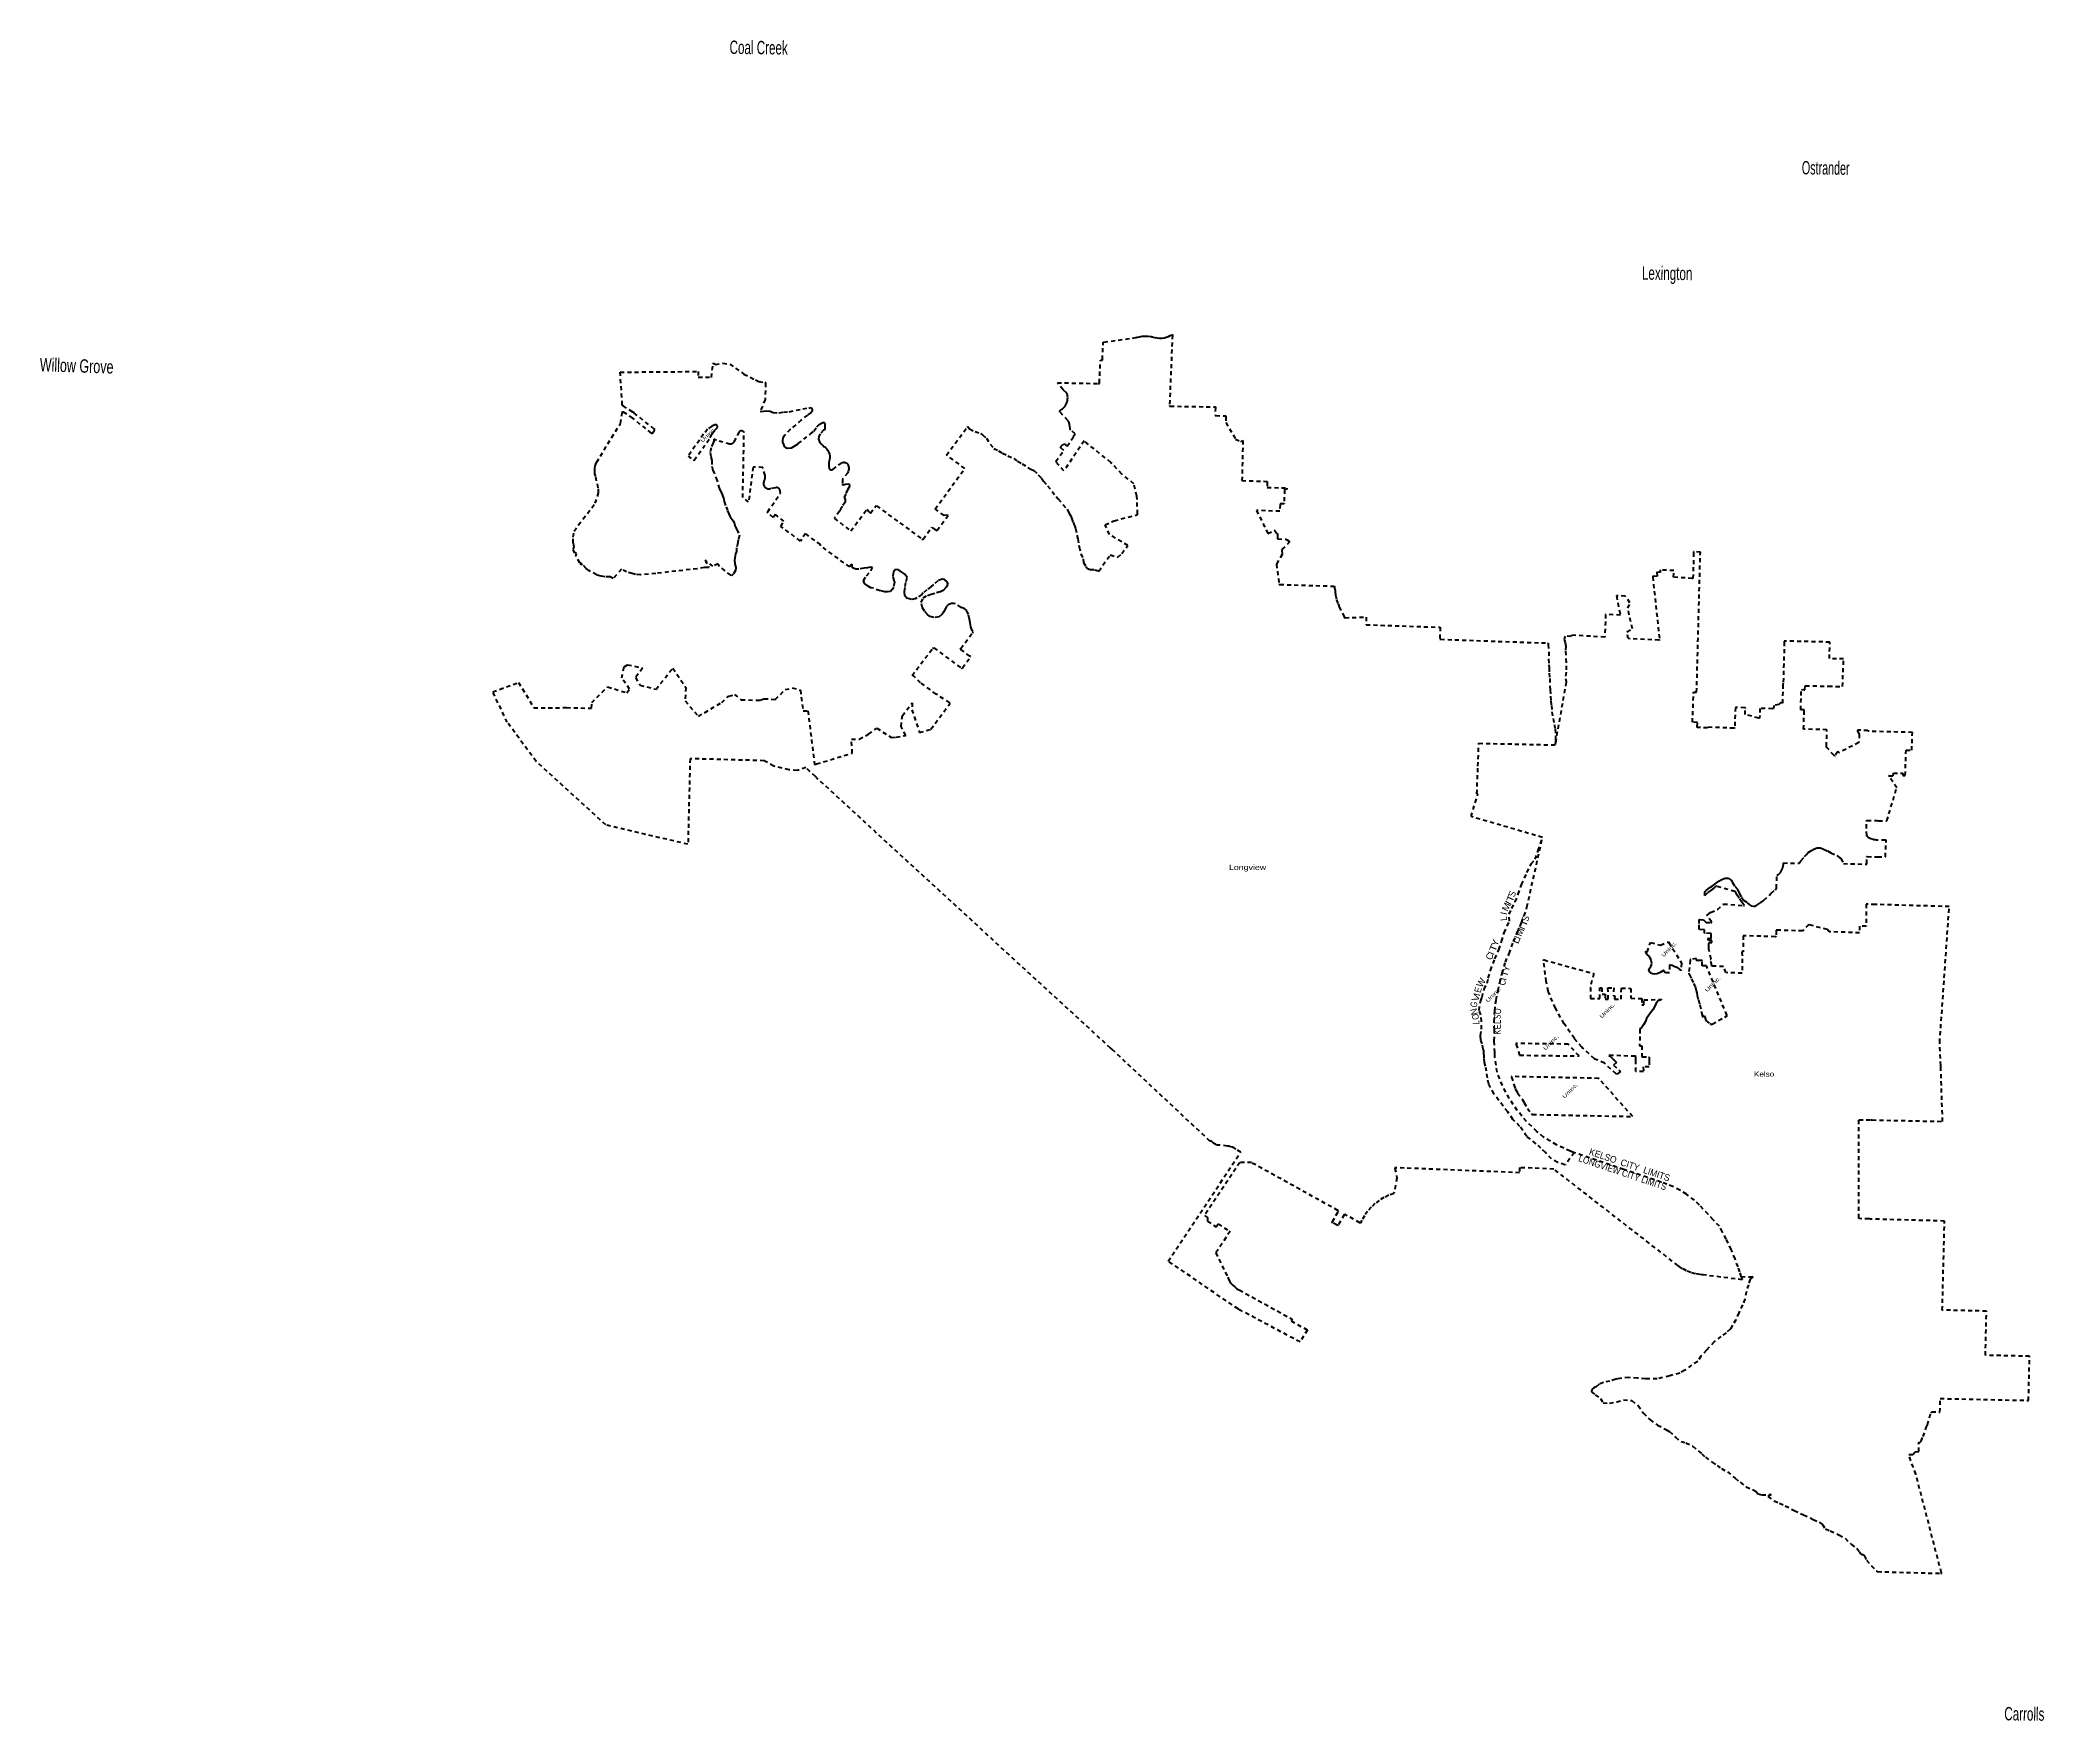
# Model space of a CAD drawing. Header units: feet. Extents: x -903180 to 1023491, y -707744 to 564635.
# Drawn here: x -531325 to -471424, y -518202 to -467945 of the extents above; entities that cross this region are included whole.
import ezdxf

# ---------------------------------------------------------------- set-up
doc = ezdxf.new("R2010")
doc.units = ezdxf.units.FT
doc.header["$LTSCALE"] = 80
doc.linetypes.add('SHORT_DASHED', pattern=[2.7, 1.5, -1.2])
doc.layers.add('13', color=7, linetype='SHORT_DASHED', lineweight=40)
for name, color, linetype in [('15', 7, 'Continuous'), ('16', 7, 'Continuous'), ('36', 7, 'Continuous')]:
    doc.layers.add(name, color=color, linetype=linetype)

msp = doc.modelspace()

# ---------------------------------------------------------------- texts
at = {"layer": '15'}
for s, rotation, width, p in [('T', 67.31, 1.3, (-487319.45, -493744.48)), ('S', 69.761, 0.9, (-487253.75, -493584.65)), ('L', 94.146, 0.85, (-487471.21, -494268.3)), ('M', 65.308, 1.1, (-487457.54, -494015.9)), ('I', 59.785, 1.25, (-487370.07, -493831.4)), ('S', 69.343, 0.9, (-486849.63, -494316.28)), ('M', 66.504, 1.1, (-487050.73, -494764.19)), ('I', 66.309, 1.05, (-486952.05, -494566.68)), ('T', 67.683, 1.3, (-486908.65, -494477.56)), ('T', 68.274, 1.3, (-487830.1, -495224.87)), ('Y', 70.922, 1.15, (-487766.74, -495063.89)), ('L', 68.207, 1.3, (-487141.86, -494989.05)), ('W', 61.046, 1.05, (-488224.87, -496292.33)), ('T', 74.896, 1.15, (-487469.21, -495973.51)), ('Y', 74.604, 1.05, (-487424.13, -495819.46)), ('V', 70.014, 1.2, (-488349.14, -496713.99)), ('E', 76.098, 0.9, (-488263.21, -496444.81)), ('C', 77.023, 0.85, (-487535.79, -496223.79)), ('G', 80.403, 0.75, (-488380.32, -496880.5)), ('O', 98.401, 0.7, (-488307.5, -497221.41)), ('S', 85.369, 0.55, (-487664.55, -497214.22)), ('O', 84.803, 0.65, (-487658.14, -497075.87)), ('L', 91.913, 0.8, (-488301.3, -497378.5)), ('K', 88.219, 0.75, (-487665.5, -497681.03)), ('E', 93.775, 0.7, (-487651.74, -497515.15)), ('L', 89.044, 0.8, (-487658.56, -497364.19)), ('LONGVIEW CITY LIMITS', 341.395, 0.9, (-485354.95, -501461.53)), ('KELSO  CITY  LIMITS', 341.395, 0.95, (-485038.78, -501266.87))]:
    msp.add_text(s, height=200, rotation=rotation, dxfattribs=dict(at, width=width)).set_placement(p)
for s, rotation, p in [('I', 78.274, (-487481.56, -494112.38)), ('I', 67.46, (-487082.33, -494850.08)), ('C', 67.772, (-487937.61, -495469.31)), ('I', 67.635, (-487868.33, -495317.91)), ('I', 75.009, (-487499.28, -496080.67)), ('I', 76.321, (-488286.99, -496542.55)), ('N', 105.197, (-488338.29, -497061.96))]:
    msp.add_text(s, height=200, rotation=rotation, dxfattribs=at).set_placement(p)
at = {"layer": '16'}
for s, rotation, width, p in [('Coal Creek', 359.37, 0.65, (-510715.43, -468358.77)), ('Ostrander', 359.37, 0.6, (-478662.58, -471959.9)), ('Lexington', 359.37, 0.65, (-483442.02, -475107.92)), ('Willow Grove', 358.108, 0.7, (-531340.21, -477846.21)), ('Carrolls', 359.37, 0.65, (-472610.07, -518183.89))]:
    msp.add_text(s, height=400, rotation=rotation, dxfattribs=dict(at, width=width)).set_placement(p)
at = {"layer": '36', "width": 1.35}
for p in [(-511518.89, -479988.32), (-482794.17, -495368.86), (-488043.07, -496730.42), (-481491.81, -496414.7), (-484639.18, -497204), (-486326.32, -498161.04), (-485754.07, -499601.52)]:
    msp.add_text('Uninc.', height=113, rotation=45, dxfattribs=at).set_placement(p)
at = {"layer": '36'}
for s, width, p in [('Longview', 1.25, (-495785.16, -492758.74)), ('Kelso', 1.15, (-480090.79, -498940.48))]:
    msp.add_text(s, height=157.5, dxfattribs=dict(at, width=width)).set_placement(p)

# ---------------------------------------------------------------- linework, layer by layer
at = {"layer": '13'}
for p, q in [((-500605.3, -479317.32), (-500837.74, -479055.82)), ((-508026, -479957.05), (-507976, -480013.05)), ((-514629.33, -481484.75), (-514638.43, -481330.02)), ((-509217.31, -481373.72), (-509223.77, -481364.84)), ((-494264.08, -482032.19), (-494962.08, -482010.79)), ((-510637.19, -482280.02), (-510595.43, -482332.3)), ((-504666.12, -482509.73), (-504645.59, -482524.73)), ((-503571.39, -485121.17), (-503624.44, -485005.49)), ((-477820.96, -485945.27), (-479164.23, -485914.26)), ((-479213, -492549.05), (-478776.27, -492558.46)), ((-481395.04, -494654.25), (-481553.97, -494648.07)), ((-496327.97, -500869.06), (-496354, -500868.05)), ((-476430.24, -513714.26), (-476407.54, -513738.06))]:
    msp.add_line(p, q, dxfattribs=at)
for points in [[(-500837.74, -479055.82), (-500855.75, -479035.55), (-500836.16, -479022.35), (-500801.13, -478998.74), (-500778.76, -478983.68), (-500761.13, -478968.98), (-500743.51, -478954.29), (-500712.16, -478922.03), (-500684.36, -478886.68), (-500660.4, -478848.61), (-500640.55, -478808.25), (-500625.03, -478766.03), (-500614.01, -478722.42), (-500607.61, -478677.9), (-500605.9, -478632.96), (-500608.89, -478588.08), (-500616.56, -478543.76), (-500620.61, -478527.6), (-500621.58, -478524.8), (-500625.36, -478515.87), (-500630.06, -478507.4), (-500635.62, -478499.45), (-500641.94, -478492.11), (-500740.94, -478400.11), (-500915.36, -478191.07), (-499691.25, -478214.63), (-499657.59, -478215.29), (-499656.77, -478195.02), (-499629.51, -477520.02), (-499629.33, -477515.7), (-499608.7, -477516.1), (-499590.03, -477516.46), (-499569.33, -477516.85), (-499568.52, -477496.84), (-499548.46, -477000.05), (-499547.63, -476979.49), (-499534.84, -476978.5), (-499523.79, -476977.64), (-498568.08, -476841.25), (-498557.34, -476839.72), (-498528.08, -476831.54), (-498463, -476813.37), (-498375.91, -476798.64), (-498287.76, -476793.09), (-498199.51, -476796.78), (-498112.13, -476809.68), (-498091.35, -476814.5), (-498064.12, -476820.81), (-498051.35, -476824.65), (-498004.35, -476838.81), (-497935.61, -476851.87), (-497865.88, -476857.67), (-497795.92, -476856.15), (-497726.51, -476847.33), (-497658.4, -476831.31), (-497592.34, -476808.25), (-497538.57, -476782.9), (-497523.75, -476775.23), (-497498.57, -476758.16), (-497496.6, -476757.1), (-497476.54, -476746.6), (-497477.41, -476767.99), (-497562.21, -478867.73), (-497563.14, -478890.77), (-497543.02, -478891.1), (-496211.4, -478912.91), (-496191.41, -478913.24), (-496191.92, -478933.01), (-496197.65, -479153.38), (-496198.16, -479173.17), (-496178.17, -479173.49), (-495898.45, -479178.07), (-495878.2, -479178.4), (-495878.97, -479208.06), (-495883.52, -479383.11), (-495586.17, -479873.1), (-495428.32, -479958.02), (-495367.37, -479922.04), (-495398.46, -481116.99), (-494660.85, -481139.61), (-494639.01, -481140.28), (-494639.58, -481160.22), (-494644.1, -481320.21), (-494060.16, -481338.11), (-494058.11, -481378.19), (-494107.09, -481376.68), (-494125.48, -481376.12), (-494126.04, -481396.07), (-494137.41, -481797.97), (-494137.92, -481815.95), (-494157.98, -481815.33), (-494241.07, -481812.78), (-494257.86, -481812.27), (-494258.42, -481832.17), (-494264.08, -482032.19)], [(-514638.43, -481330.02), (-514720, -480988.05), (-514724.92, -480971.68), (-514737.92, -480914.69), (-514744.89, -480856.65), (-514745.76, -480798.21), (-514740.52, -480739.99), (-514729.21, -480682.65), (-514711.98, -480626.79), (-514689, -480573.05), (-513979, -479405.05), (-513919.01, -479073.53), (-513914.15, -479046.69), (-513895.39, -479058.91), (-513699.6, -479186.45), (-513677.31, -479200.97), (-513659.6, -479215.08), (-513051.75, -479699.31), (-513031.62, -479715.34), (-513018.46, -479695.54), (-512961.07, -479609.13), (-512948.32, -479589.94), (-512967.78, -479574.43), (-513570.47, -479094.31), (-513588.95, -479079.6), (-513610.47, -479065.82), (-513898.53, -478881.39), (-513919.41, -478868.03), (-513920.67, -478848.59), (-513984, -477875.05), (-511650, -477854.05), (-511648, -478025.05), (-511256, -478029.05), (-511211.15, -477626.72), (-511208.34, -477601.51), (-511188.92, -477613.82), (-511141.09, -477644.14), (-510914.23, -477605.36), (-510703.81, -477632.71), (-510540.08, -477756.13), (-510286.41, -477930.26), (-509940.49, -478106.95), (-509834.46, -478151.74), (-509658.59, -478177.71), (-509638.42, -478180.32), (-509639.08, -478207.16), (-509651, -478691.05), (-509801, -479053.05), (-509695, -479041.05), (-509596, -479030.05), (-509524, -479041.79), (-509504, -479045.05), (-509484, -479053.8), (-509409, -479076.05), (-509242, -479091.05), (-509105, -479068.05), (-508933, -479057.05), (-508523, -478969.05), (-508347, -478946.05), (-508275, -478935.05), (-508252, -478954.05), (-508241, -478996.05), (-508241, -479041.05), (-508271, -479080.05), (-508389, -479159.05), (-508572, -479308.05), (-508895, -479582.05), (-509082, -479772.05), (-509124, -479837.05), (-509128, -479924.05), (-509128, -479970.05), (-509101, -480035.05), (-509078, -480096.05), (-509044, -480130.05), (-508979, -480149.05), (-508865, -480134.05), (-508766, -480080.05), (-508659, -480008.05), (-508496, -479879.05), (-508298, -479723.05), (-508195, -479639.05), (-508108, -479513.05), (-508035, -479437.05), (-507971, -479399.05), (-507902, -479373.05), (-507882.8, -479377.82), (-507870.35, -479405.85), (-507865.68, -479457.24), (-507870.35, -479574.02), (-507878.13, -479594.27), (-507902, -479612.05), (-508009, -479722.05), (-508047, -479800.05), (-508060, -479882.05), (-508026, -479957.05)], [(-509223.77, -481364.84), (-509231.14, -481356.68), (-509239.31, -481349.34), (-509248.21, -481342.89), (-509257.73, -481337.41), (-509267.77, -481332.95), (-509278.22, -481329.57), (-509288.97, -481327.3), (-509299.9, -481326.17), (-509310.89, -481326.18), (-509321.81, -481327.34), (-509332.56, -481329.64), (-509343, -481333.05), (-509484, -481361.05), (-509485.51, -481361.7), (-509499.34, -481366.8), (-509513.63, -481370.43), (-509528.23, -481372.54), (-509542.96, -481373.11), (-509557.67, -481372.14), (-509572.21, -481369.64), (-509586.4, -481365.64), (-509600.09, -481360.17), (-509613.14, -481353.3), (-509625.39, -481345.1), (-509636.73, -481335.67), (-509647.01, -481325.1), (-509656.14, -481313.52), (-509664, -481301.05), (-509685, -481242.05), (-509689, -481185.05), (-509667, -481097.05), (-509661.51, -481079.65), (-509655.01, -481050.7), (-509651.58, -481021.24), (-509651.24, -480991.58), (-509654, -480962.05), (-509721.72, -480720.28), (-510013.15, -480714.36), (-510143.48, -481752.3), (-510319.95, -481618.18), (-510281, -479673.14), (-510301.07, -479654.99), (-510321, -479639.84), (-510323.99, -479638.13), (-510332.24, -479634.49), (-510340.83, -479631.74), (-510349.66, -479629.89), (-510358.63, -479628.98), (-510367.65, -479629.01), (-510376.62, -479629.98), (-510385.44, -479631.89), (-510394, -479634.71), (-510402.23, -479638.4), (-510410.03, -479642.94), (-510417.31, -479648.27), (-510423.99, -479654.32), (-510430, -479661.05), (-510593, -479966.05), (-510596.45, -479974.42), (-510601.1, -479983.11), (-510606.63, -479991.26), (-510612.97, -479998.78), (-510620.07, -480005.6), (-510627.85, -480011.64), (-510636.21, -480016.84), (-510645.07, -480021.13), (-510654.33, -480024.48), (-510663.89, -480026.84), (-510673.65, -480028.18), (-510683.49, -480028.5), (-510693.31, -480027.79), (-510703, -480026.05), (-511102, -479922.05), (-511184.17, -479877.46), (-511185.95, -479934.07), (-511203.02, -479986.42), (-511269.02, -480135.49), (-511292.91, -480274.31), (-511274.7, -480410.86), (-511247.39, -480515.55), (-511242.84, -480688.52), (-511215.53, -480806.86), (-511115.39, -481039), (-511043.42, -481270.21), (-511040.6, -481285.38), (-511003.4, -481391.73), (-510944.42, -481505.16), (-510899.67, -481621.93), (-510873.25, -481743.85), (-510818.17, -481897.31), (-510773.51, -482016.09), (-510731.64, -482108.59), (-510691.48, -482194.97), (-510637.19, -482280.02)], [(-504645.59, -482524.73), (-504549.33, -482595.05), (-504520.77, -482615.91), (-504509.33, -482600.57), (-504176.5, -482153.94), (-504303.6, -482155.94), (-504568.63, -481964.01), (-503680.94, -480752.61), (-504230.06, -480351.47), (-503607.59, -479516.15), (-503592.7, -479496.16), (-503578.02, -479516.15), (-503537.2, -479571.72), (-503372.24, -479653.04), (-503217.05, -479707.39), (-503152.22, -479746.52), (-503034.49, -479847.81), (-502923.14, -480028.18), (-502811.9, -480159.32), (-502673.49, -480225.01), (-502556.89, -480294.6), (-502392.12, -480373.25), (-502219.55, -480452.52), (-502105.51, -480535.08), (-501969.52, -480612.01), (-501800.33, -480723.86), (-501707.89, -480778.92), (-501617.05, -480810.68), (-501485.71, -480942.34), (-501392.48, -481039.75), (-501333.26, -481134.72), (-501206.56, -481269.86), (-500950.51, -481588.44), (-500889.9, -481664.24), (-500747, -481831.89), (-500621.93, -481973.6), (-500569.53, -482076.13), (-500526.21, -482160.6), (-500495.73, -482234.51), (-500444.29, -482362.95), (-500422.9, -482423.65), (-500407.88, -482459.88), (-500372.38, -482546.79), (-500329.66, -482747.32), (-500302.96, -482861.71), (-500273.83, -483050.57), (-500265.06, -483095.36), (-500211.4, -483309.6), (-500145.47, -483458.54), (-500131.85, -483562.15), (-500068.34, -483687.33), (-500019.01, -483741.97), (-499938.19, -483774.15), (-499794.56, -483779.69), (-499682.62, -483816.66), (-499675.48, -483823.97), (-499335.42, -483339.48), (-499109, -483405.53), (-498986.1, -483294.59), (-498806.15, -483055.24), (-499354.64, -482728.09), (-499489.34, -482438.15), (-499216.63, -482315.69), (-498540, -482143.6), (-498519.71, -482138.44), (-498520.62, -482109.05), (-498537, -481580.05), (-498630, -481214.05), (-498985.01, -480924.14), (-499314.64, -480575.29), (-500115.65, -479929.69), (-500720.53, -480825.45), (-500910.12, -480617.55), (-500930.88, -480601), (-500918.16, -480587.01), (-500960.02, -480542.53), (-500720.7, -480213.94), (-500829.54, -480126.84), (-500749.35, -480024.22), (-500725.4, -480041.36), (-500707.63, -480019.48), (-500626.8, -480084.17), (-500427.01, -479808.58), (-500440.42, -479797.85), (-500381.38, -479717.08), (-500517.2, -479609.02), (-500536.86, -479593.23), (-500536.65, -479585.57), (-500535.83, -479556.2), (-500539.79, -479499.79), (-500549.63, -479444.1), (-500565.24, -479389.74), (-500578.35, -479357.32), (-500585.53, -479339.56), (-500605.3, -479317.32)], [(-507976, -480013.05), (-507932, -480056.05), (-507923.67, -480064.05), (-507914, -480084.05), (-507894, -480096.51), (-507880.19, -480105.12), (-507848.76, -480129.61), (-507820.07, -480157.26), (-507794.42, -480187.75), (-507772.1, -480220.76), (-507753.35, -480255.92), (-507738.38, -480292.84), (-507727.36, -480331.13), (-507720.39, -480370.36), (-507717.57, -480410.1), (-507718.91, -480449.93), (-507724.41, -480489.39), (-507734, -480528.05), (-507743.78, -480581.94), (-507747.87, -480636.55), (-507746.24, -480691.3), (-507740.31, -480735.05), (-507737.01, -480755.02), (-507722.61, -480775.05), (-507718.41, -480778.99), (-507712.33, -480783.6), (-507705.8, -480787.56), (-507698.9, -480790.8), (-507691.69, -480793.31), (-507684.26, -480795.05), (-507676.69, -480796.01), (-507669.06, -480796.17), (-507661.46, -480795.53), (-507653.96, -480794.1), (-507646.66, -480791.89), (-507639.63, -480788.93), (-507632.94, -480785.25), (-507626.67, -480780.9), (-507419, -480625.05), (-507407.97, -480613.07), (-507395.75, -480602.32), (-507382.47, -480592.9), (-507368.28, -480584.92), (-507353.33, -480578.46), (-507337.79, -480573.61), (-507321.83, -480570.4), (-507305.62, -480568.89), (-507289.34, -480569.07), (-507273.16, -480570.96), (-507257.28, -480574.52), (-507241.85, -480579.73), (-507227.05, -480586.52), (-507213.05, -480594.82), (-507199.99, -480604.54), (-507188.01, -480615.57), (-507177.25, -480627.79), (-507174, -480632.05), (-507163.41, -480665.75), (-507156.41, -480700.37), (-507153.06, -480735.54), (-507153.41, -480770.86), (-507157.44, -480805.95), (-507165.13, -480840.43), (-507176.37, -480873.92), (-507181, -480885.05), (-507338.35, -481080.76), (-507340.68, -481227.05), (-507341.01, -481247.96), (-507321, -481243.41), (-507251.03, -481227.51), (-507134.22, -481208.5), (-507124.44, -481292.97), (-507193.3, -481393.43), (-507240.82, -481520.52), (-507291.37, -481611.43), (-507257.23, -481684.51), (-507259.32, -481762.65), (-507342.9, -481888.8), (-507399.31, -481973.54), (-507397.56, -481992.48), (-507413.42, -482012.48), (-507428.32, -482032.48), (-507584.32, -482241.81), (-507087.64, -482621.27), (-506602.38, -481970.12), (-506558, -482032.05), (-506504.51, -482089.81), (-506353.1, -481886.64), (-506333.98, -481860.99), (-506318.19, -481872.52), (-504962.51, -482862.88), (-504941, -482878.59), (-504929.3, -482862.88), (-504681.31, -482530.12), (-504666.12, -482509.73)], [(-510595.43, -482332.3), (-510566.75, -482406.07), (-510548.47, -482487.38), (-510498.57, -482580.27), (-510422.27, -482752.84), (-510454.4, -482880), (-510469.25, -482981.84), (-510504.05, -483122.94), (-510511.35, -483235.2), (-510536.91, -483308.38), (-510560.36, -483421.87), (-510566.43, -483508.05), (-510558.37, -483592.89), (-510548.89, -483647.64), (-510531.76, -483710.8), (-510536.02, -483801.08), (-510607.88, -483918.29), (-510659.23, -483963.34), (-510679.43, -483947.33), (-511013.67, -483682.47), (-511057.34, -483602.2), (-511209.57, -483678.93), (-511447.94, -483499.5), (-511447.94, -483499.5), (-511330.5, -483710.96), (-511463.14, -483714.55), (-511679.83, -483751.41), (-512320.38, -483823.28), (-512918.61, -483893.53), (-513141.82, -483918.89), (-513375.56, -483935.35), (-513526.75, -483920.55), (-513625.76, -483897.91), (-513792.2, -483845.34), (-513949.17, -483767.87), (-514192.68, -484044.89), (-514280.8, -483991.59), (-514430.47, -483995.16), (-514556.57, -483972.04), (-514684.99, -483936.25), (-514918.53, -483808.78), (-514996.13, -483747.52), (-515123.69, -483605.56), (-515129.95, -483614.62), (-515165.22, -483637.38), (-515167.49, -483627.14), (-515141.32, -483608.93), (-515145.87, -483598.7), (-515148.77, -483597.65), (-515193.66, -483579.35), (-515305.33, -483361.13), (-515288.09, -483306.29), (-515307.44, -483263.06), (-515338.15, -483282.4), (-515392.77, -483165.21), (-515359.76, -483107.19), (-515384.79, -482977.49), (-515393.9, -482804.55), (-515357.49, -482631.61), (-515230.06, -482440.47), (-514729.45, -481794.22), (-514629.33, -481484.75)], [(-503624.44, -485005.49), (-503702.93, -484941.29), (-503792.4, -484912.89), (-503959.83, -484800.24), (-504009.6, -484786.91), (-504084.01, -484795), (-504177.15, -484828.66), (-504224.68, -484881.56), (-504258.46, -484944.84), (-504315.29, -485045.61), (-504361.15, -485110.59), (-504453.51, -485190.38), (-504598.37, -485208.66), (-504729.87, -485177.16), (-504794.44, -485117.32), (-504884.21, -485024.75), (-504951.61, -484920.73), (-504991.46, -484761.29), (-504927.64, -484624.61), (-504801.37, -484551.71), (-504692.1, -484514.46), (-504528.35, -484464.59), (-504413.06, -484427.5), (-504309.63, -484384.08), (-504224.91, -484290.05), (-504182.85, -484216.96), (-504208.97, -484144.09), (-504293.42, -484077.73), (-504361.17, -484061.92), (-504488.8, -484110.72), (-504620.26, -484227.6), (-504694.22, -484293.84), (-504816.86, -484380.87), (-504927.63, -484474.23), (-504969.05, -484523.27), (-505111.94, -484617.79), (-505163.11, -484656.56), (-505269.79, -484671.82), (-505343.5, -484653.86), (-505415.15, -484633.94), (-505475.29, -484558.18), (-505482.04, -484435.7), (-505465.94, -484283.73), (-505433.87, -484134.19), (-505406.61, -484014.59), (-505472.11, -483914.63), (-505566.63, -483850.01), (-505661.1, -483783.38), (-505753.17, -483776.97), (-505817.16, -483845.48), (-505836.56, -483971.29), (-505814.88, -484060.08), (-505783.55, -484163.16), (-505817.35, -484302.63), (-505844.96, -484360.06), (-505899.14, -484436.84), (-505989.53, -484442.51), (-506073.69, -484440.31), (-506215.21, -484408.55), (-506415.82, -484337.14), (-506493.7, -484325.09), (-506602.14, -484256.09), (-506676.78, -484198), (-506712.28, -484100.83), (-506622.37, -483962.82), (-506492.11, -483815.83), (-506439.23, -483712.95), (-506511.2, -483705.06), (-506591.94, -483725), (-506688.45, -483734.52), (-506845.71, -483766.51), (-506943.79, -483759.94), (-507034.99, -483721.46), (-507052.61, -483642.06), (-507058.81, -483614.15), (-507077.05, -483638.19), (-507123.6, -483699.53), (-507993.9, -483064.89), (-507994, -483032.05), (-508448, -482698.05), (-508598, -482923.05), (-509182, -482486.05), (-509088, -482329.05), (-509339, -482134.05), (-509407, -482221.05), (-509574, -482084.41), (-509590.59, -482070.84), (-509574.94, -482048.05), (-509196, -481495.05), (-509199.59, -481434.67), (-509200.55, -481418.57), (-509206.86, -481394.67), (-509207.32, -481393.25), (-509211.8, -481383.22), (-509217.31, -481373.72)], [(-494962.08, -482010.79), (-494623.29, -482698.56), (-494425.93, -482599.62), (-494348.08, -482701.05), (-494336.12, -482716.63), (-494335.44, -482741.05), (-494332.64, -482840.61), (-494332.07, -482860.94), (-494322.86, -482861.22), (-494085.19, -482868.45), (-493964, -482941.05), (-494185.11, -483160.86), (-494204.84, -483180.47), (-494203.88, -483196.13), (-494195.98, -483324.37), (-494366, -483613.05), (-494287.39, -484201.09), (-494284.42, -484223.37), (-494264.72, -484223.97), (-492661.02, -484273.24), (-492640.67, -484273.87), (-492635.27, -484292.64), (-492626.6, -484322.76), (-492617.51, -484374.12), (-492615.87, -484394.74), (-492614.39, -484413.24), (-492611.78, -484434.74), (-492598.16, -484546.88), (-492568.39, -484676.63), (-492525.22, -484802.55), (-492505.78, -484847.23), (-492496.99, -484867.44), (-492487.75, -484887.23), (-492344.55, -485194.09), (-492333.1, -485218.64), (-492315.22, -485218.08), (-491688.05, -485198.2), (-491682.86, -485424.95), (-489472.69, -485501.87), (-489481.99, -485853.06), (-489482.22, -485861.76), (-489462.52, -485862.44), (-486261.42, -485973.85), (-486241.66, -485974.54), (-486240.88, -486003.33), (-486240.53, -486016.53), (-486222.27, -486233.55), (-486230.33, -486459.92), (-486218.75, -486626.64), (-486209.13, -486717.12), (-486209.41, -486877.52), (-486197.51, -487032.22), (-486193.6, -487260.91), (-486180.62, -487375.53), (-486171.58, -487562.24), (-486161.31, -487702.87), (-486147.02, -487843.6), (-486133.97, -488030.41), (-486097.14, -488227.87), (-486065.95, -488411.15), (-486035.43, -488544.28), (-486020.69, -488743.17), (-486026.56, -488887.38), (-486039.23, -489019.86)], [(-479164.23, -485914.26), (-479184, -485913.8), (-479184.76, -485942.33), (-479217.36, -487176.09), (-479224.43, -487216.09), (-479224.5, -487218.05), (-479242.41, -487751.05), (-479243.12, -487772.12), (-479265, -487759.72), (-479284.14, -487748.87), (-479343.99, -487806.74), (-479488.05, -487841.52), (-479507.67, -487920.48), (-479512.7, -487940.7), (-479538.8, -487939.75), (-479912.75, -487926.17), (-479923.3, -488202.28), (-479924.08, -488222.67), (-479945.6, -488217.14), (-480355.16, -488111.91), (-480349.06, -487930.31), (-480348.39, -487910.34), (-480369.12, -487909.58), (-480648.19, -487899.45), (-480668.2, -488494.99), (-480669.01, -488519.1), (-480688.87, -488518.38), (-481469.74, -488490.02), (-481478.24, -488511.82), (-481768.97, -488499.55), (-481788.96, -488498.7), (-481788.3, -488478.98), (-481783.92, -488348.79), (-481929.16, -488342.66), (-481895.6, -487444.76), (-481805.39, -487445.86), (-481694.63, -483254.22), (-481874.72, -483243.97), (-481894.4, -483242.86), (-481895.25, -483274.95), (-481914.89, -484018.14), (-481915.55, -484042.95), (-481935.42, -484041.82), (-482494.03, -484006.88), (-482489.08, -483808.64), (-482895.65, -483786.41), (-482897.52, -483861.41), (-483000.02, -483855.81), (-482986.22, -483985.94), (-483106.94, -483975.16), (-483118.78, -483974.48), (-483116.68, -483994.02), (-482913.64, -485880.32), (-482912.68, -485889.28), (-482931.49, -485888.21), (-483848.66, -485842.68), (-483892.6, -485638.01), (-483727.52, -485549.38), (-483860.57, -484929.62), (-483797.86, -484772.75), (-483939.03, -484568.51), (-484205.7, -484560.66), (-484085.2, -485141.48), (-484526.49, -485116.37), (-484550.82, -485796.08), (-485550.75, -485739.19), (-485553.96, -485776.58), (-485732.85, -485766.4), (-485745.23, -485790.84), (-485765.41, -485870.52), (-485731.75, -485961.63), (-485714.39, -486062.34), (-485722.58, -486218.52), (-485712.66, -486447.36), (-485702.04, -486650.15), (-485703.28, -486846.62), (-485730.31, -487032.38), (-485706.78, -487127.24), (-485706.36, -487143.65), (-486038.38, -489015.07), (-486039.23, -489019.86)], [(-496354, -500868.05), (-499283.33, -498118.7), (-499303.33, -498106.22), (-499323.33, -498087.82), (-508100.82, -490013.89), (-508110, -490005.45), (-508150, -489968.86), (-508430.91, -489699.74), (-508696.95, -489782.68), (-508935.74, -489766.96), (-509392.29, -489652.12), (-509682.66, -489492.15), (-511895.65, -489431.13), (-511958.39, -491991.67), (-514411.75, -491411.54), (-516495.43, -489514.33), (-517358.82, -488344.03), (-517792.63, -487432.45), (-517021.43, -487151.76), (-516563.94, -487913.14), (-515589.89, -487903.95), (-514837.23, -487922.55), (-514835.83, -487756.05), (-514361.99, -487282.81), (-513789.39, -487459.93), (-513700.92, -487353.09), (-513938.88, -487017.28), (-513863.42, -486689.04), (-513764.99, -486620.42), (-513313.46, -486724.21), (-513523.97, -487005.07), (-513398.09, -487236.41), (-512912.27, -487354.61), (-512410.5, -486722.68), (-512020.68, -487304.09), (-512041.03, -487702.58), (-511646.58, -488165.98), (-510949.48, -487750.57), (-510769.08, -487576.51), (-510733.37, -487565.07), (-510570.32, -487513.13), (-510365.32, -487670.07), (-509794.77, -487683.66), (-509685.13, -487638.48), (-509349.74, -487657.84), (-509046.6, -487367.42), (-508838.6, -487317.4), (-508597.4, -487379.44), (-508515.67, -488000.79), (-508371.14, -488000.79), (-508172.58, -489605.61), (-508131.09, -489593.64), (-508111.09, -489587.57), (-507044.7, -489266.21), (-507070.91, -488849.02), (-506840.51, -488847.05), (-506557.96, -488701.58), (-506314.62, -488518.91), (-505870.79, -488802.13), (-505737.07, -488791.15), (-505446.83, -488735.68), (-505587.25, -488464.62), (-505548.67, -488142.83), (-505256.34, -487765.02), (-505260.83, -487969.34), (-505032.33, -488652.91), (-504693.43, -488550.03), (-504128.07, -487786.38), (-504116.75, -487771.1), (-504133.26, -487759.74), (-504537, -487500.05), (-505002, -487165.05), (-505219, -486955.05), (-505234.22, -486943.58), (-505258, -486942.05), (-504639.87, -486132.3), (-504621.1, -486107.72), (-504604.6, -486119.89), (-503792.84, -486718.37), (-503770.07, -486735.17), (-503753.85, -486713.12), (-503522.28, -486398.3), (-503508.68, -486379.81), (-503530.7, -486363.32), (-503796.23, -486164.47), (-503812.85, -486152.02), (-503801.52, -486136.61), (-503455.95, -485666.81), (-503435.25, -485638.67), (-503444.94, -485626.81), (-503465.92, -485601.13), (-503499.09, -485491.99), (-503521.87, -485369.09), (-503540.97, -485258.31), (-503571.39, -485121.17)], [(-478776.27, -492558.46), (-478746.47, -492559.1), (-478740.53, -492551.56), (-478679.25, -492473.72), (-478585.97, -492359.86), (-478524.04, -492293.3), (-478466.43, -492238.66), (-478368.43, -492173.05), (-478286.99, -492127.05), (-478206.09, -492101.09), (-478105.74, -492097.7), (-478010.42, -492132.26), (-477897.49, -492183.33), (-477796.79, -492242.1), (-477618.54, -492324.95), (-477521, -492393.11), (-477499.43, -492401.26), (-477491.23, -492418.05), (-477417, -492570.05), (-476737.81, -492582.95), (-476717.82, -492583.33), (-476717.91, -492565.08), (-476718.84, -492379.9), (-476718.94, -492359.91), (-476700.99, -492360.04), (-476430, -492361.91), (-476410, -492362.05), (-476390, -492362.98), (-476159.77, -492366.08), (-476142.63, -491891.05), (-476141.91, -491871.05), (-476162, -491870.48), (-476388.98, -491863.97), (-476408.98, -491863.67), (-476428.98, -491863.06), (-476462.27, -491861.49), (-476509.37, -491854.29), (-476555.46, -491842.2), (-476600.04, -491825.37), (-476642.61, -491803.96), (-476682.7, -491778.22), (-476701.97, -491762.79), (-476721.99, -491746.76), (-476722.07, -491730.03), (-476724.2, -491302.03), (-476724.3, -491282.05), (-476707.99, -491282.13), (-476409, -491283.68), (-476405.83, -491283.7), (-476369, -491284.47), (-476119.27, -491289.66), (-475825.17, -490307.69), (-476065, -489940.66), (-476058.74, -489939.75), (-475926.88, -489939.75), (-475924.51, -489861.35), (-475643.58, -489867.65), (-475645.61, -489934.79), (-475567.6, -489935.45), (-475544.57, -489175.16), (-475372.62, -489179.29), (-475356.43, -488644.53), (-476685.38, -488612.57), (-476685.56, -488588.55), (-476996.18, -488581.08), (-476997.02, -488605.95), (-476947.73, -488696.82), (-476955.33, -488948), (-477553, -489254.57), (-477583.82, -489220.36), (-477663.43, -489331.51), (-477679.22, -489353.55), (-477699.04, -489331.51), (-477913.42, -489093.01), (-477926.25, -489078.74), (-477925.39, -489053.01), (-477908.95, -488563.93), (-478608.81, -488547.77), (-478590.22, -487994.76), (-478589.53, -487974.23), (-478609.55, -487973.5), (-478693.3, -487970.46), (-478674.5, -487365.95), (-478593.94, -487367.81), (-478569.18, -487368.38), (-478568.51, -487348.27), (-478565.82, -487268.37), (-478565.15, -487248.44), (-478548.12, -487248.83), (-477888.52, -487264.06), (-477865.3, -487264.59), (-477443.42, -487273.96), (-477412.77, -486449.43), (-477837.73, -486439.98), (-477820.96, -485945.27)], [(-486413, -491785.05), (-488550, -491161.05), (-488342.34, -490487), (-488374.96, -490479.17), (-488342.9, -489657.87), (-488316.08, -488970.76), (-486047.07, -489019.69), (-486039.23, -489019.86)], [(-485467.83, -501212.24), (-485738.38, -501578.25), (-485742.44, -501576.55), (-485744.16, -501575.91), (-485954.46, -501501.67), (-486141.92, -501400.01), (-486322.78, -501208.3), (-486459.3, -501078.02), (-486603.73, -500943.51), (-486884.01, -500724.87), (-487087.77, -500424.2), (-487298.37, -500221.6), (-487451.97, -499988.55), (-487591.46, -499822.09), (-487865.34, -499451.21), (-488019.26, -499160), (-488057.99, -498974.38), (-488084.35, -498777.08), (-488119.94, -498621.63), (-488148.79, -498510.49), (-488161.05, -498379.78), (-488161.08, -498311.6), (-488163, -498269.05), (-488162, -498213.05), (-488166.22, -498180.12), (-488169.02, -498160.94), (-488174.71, -498140.12), (-488182.21, -498112.7), (-488220.27, -497961.32), (-488257.02, -497836.05), (-488265.56, -497705.49), (-488234.53, -497519.83), (-488232.37, -497289.3), (-488253.06, -497088.25), (-488309.75, -496958.45), (-488270.67, -496696.8), (-488221.1, -496567.76), (-488160.35, -496320.72), (-488065.41, -496144.74), (-488033.23, -495991.19), (-487970.91, -495760.22), (-487833.4, -495416.93), (-487721.86, -495145.15), (-487634.96, -494894.77), (-487561.92, -494638.02), (-487402.26, -494291.3), (-487406.65, -494080.65), (-487333.86, -493908.1), (-487226.36, -493712.4), (-487142.05, -493484.02), (-487036.2, -493200.05), (-486878.12, -492837.25), (-486748.76, -492573.95), (-486636.86, -492438.51), (-486543.68, -492178.28), (-486413, -491785.05)], [(-485467.83, -501212.24), (-485583.64, -501167.61), (-485992.86, -500977.69), (-486380, -500746.05), (-486579.29, -500582.4), (-486889.52, -500280.91), (-487166.55, -499948.65), (-487407.32, -499589.25), (-487609.21, -499206.65), (-487770, -498805.05), (-487835.09, -498358.05), (-487835.99, -498351.89), (-487836.24, -498318.05), (-487837, -498214.05), (-487855, -497865.05), (-487847, -497547.05), (-487862, -497293.05), (-487836, -496975.05), (-487803, -496651.05), (-487735, -496372.05), (-487691, -496127.05), (-487619, -495858.05), (-487524, -495512.05), (-487413, -495262.05), (-487277, -494899.05), (-487169, -494637.05), (-487037, -494337.05), (-486886.74, -493910.05), (-486883.52, -493890.05), (-486879.05, -493870.05), (-486413, -491785.05)], [(-481553.97, -494648.07), (-481573, -494647.33), (-481573, -494627.29), (-481573, -494567.06), (-481573, -494547.26), (-481598, -494546.28), (-481705.85, -494542.08), (-481724.25, -494541.36), (-481725.07, -494521.3), (-481731.66, -494358.77), (-481727.4, -494260.99), (-481726.53, -494241.05), (-481708, -494241.77), (-481622.61, -494245.1), (-481602.54, -494245.88), (-481584.55, -494265.8), (-481550.5, -494303.51), (-481532.3, -494323.66), (-481516.06, -494324.29), (-481375.98, -494329.74), (-481352.08, -494330.67), (-481365.22, -494310.52), (-481482.1, -494131.3), (-481496.58, -494109.09), (-481479.56, -494096.46), (-481386, -494027.05), (-481181, -493938.05), (-480998, -493777.05), (-480402.86, -493820.38), (-480371.64, -493822.66), (-480390.14, -493801.84), (-480394.96, -493796.42), (-480457, -493716.61), (-480538.15, -493602.2), (-480595.91, -493512.47), (-480631.53, -493427.52), (-480640.52, -493407.61), (-480660.56, -493402.05), (-481213.06, -493248.8), (-481231.67, -493243.64), (-481250.76, -493263.25), (-481292.19, -493305.83), (-481373.9, -493361.84), (-481476.18, -493437.37), (-481547.84, -493515.88), (-481565.42, -493535.14), (-481564.98, -493515.88), (-481563.32, -493444.67), (-481562.7, -493417.77), (-481550.14, -493404.67), (-481522.66, -493376.01), (-481463.1, -493323.42), (-481393.69, -493277.11), (-481342.52, -493238.34), (-481260.82, -493182.33), (-481209.65, -493143.56), (-481140.02, -493089.24), (-481076.78, -493048.78), (-481032.16, -493029.89), (-480953.32, -493005.88), (-480864.99, -493002.17), (-480776.32, -493060.63), (-480730.16, -493134.02), (-480664.93, -493244), (-480581.34, -493342.42), (-480536.25, -493455.88), (-480467.11, -493569.97), (-480407.3, -493657.75), (-480293.11, -493736.92), (-480238.29, -493786.48), (-480171.35, -493832.34), (-480101.37, -493840.18), (-480047.27, -493841.59), (-479975.75, -493791.32), (-479881.91, -493731.61), (-479818.35, -493679.13), (-479797.83, -493661.62), (-479635.67, -493521.49), (-479579.64, -493450.77), (-479460.63, -493349.61), (-479436, -493332.59), (-479415.94, -493318.72), (-479415.65, -493302.05), (-479409, -492927.05), (-479398.02, -492920.03), (-479363.14, -492894.22), (-479331.14, -492864.91), (-479302.39, -492832.42), (-479277.18, -492797.09), (-479255.81, -492759.33), (-479238.5, -492719.54), (-479225.45, -492678.15), (-479216.79, -492635.63), (-479212.63, -492592.44), (-479213, -492549.05)], [(-476407.54, -513738.06), (-476391.17, -513738.5), (-474503, -513789.51), (-474482.48, -513790.06), (-474487.69, -513770.05), (-475253.62, -510827.65), (-475466.22, -510238.08), (-475346.35, -510235.57), (-475269.94, -510153.33), (-475160.02, -510149.41), (-475168.7, -509891.57), (-475151.14, -509881.78), (-475131.94, -509873.06), (-475110.99, -509859.09), (-475097.03, -509841.64), (-475038.46, -509699.23), (-474941.13, -509431.22), (-474900.7, -509344.45), (-474805.99, -508993.21), (-474777.81, -508960.67), (-474532.6, -508966.34), (-474523.32, -508562.39), (-471883.93, -508619.3), (-471852.83, -507298.98), (-473172.47, -507268.22), (-473141.39, -505948.59), (-474461.04, -505917.83), (-474394.48, -503255.24), (-476613, -503195.69), (-476633, -503194.05), (-476653, -503193.36), (-476932, -503183.71), (-476952, -503183.02), (-476952, -503163.05), (-476952, -500225.72), (-476595.21, -500232.88), (-476575.21, -500233.6), (-476555.21, -500234.01), (-474453.72, -500277.53), (-474504.65, -498648.05), (-474506, -498628.05), (-474506.95, -498608.05), (-474539.63, -497918.39), (-474253.86, -493854.21), (-476425.14, -493791.92), (-476445.14, -493792.43), (-476465.14, -493791.78), (-476740.64, -493782.8), (-476735.56, -494443.62), (-476935.61, -494437.11), (-476934.07, -494637.26), (-477840.99, -494607.72), (-477894.82, -494543.24), (-478456.02, -494391.04), (-478635.96, -494581.82), (-479411.01, -494556.57), (-479430.99, -494555.92), (-479431.23, -494577.98), (-479432.96, -494735.83), (-479433.18, -494755.95), (-479456.9, -494755.18), (-480413.51, -494724.02), (-480409.8, -495204.39), (-480449.82, -495203.09), (-480444.87, -495843.59), (-480930.33, -495827.78), (-481006.9, -495645.18), (-481328.26, -495634.72), (-481346.51, -495634.13), (-481351.79, -495614.07), (-481395, -495450.05), (-481370.88, -495420.86), (-481440, -495124.05), (-481440, -495121.05), (-481440, -495101.05), (-481437.8, -495081.05), (-481435.52, -494942.78), (-481435.2, -494922.89), (-481417.91, -494923.56), (-481373.69, -494925.28), (-481349.34, -494926.23), (-481350.02, -494906.06), (-481351.36, -494866.11), (-481436.8, -494862.79), (-481452.5, -494862.18), (-481457.86, -494842.01), (-481463.69, -494820.05), (-481468.61, -494801.5), (-481449, -494802.26), (-481388.05, -494804.64), (-481367.71, -494805.43), (-481368.5, -494785.42), (-481372.83, -494675.03), (-481372.98, -494655.11), (-481395.04, -494654.25)], [(-480470, -504916.05), (-480442.9, -505011.14), (-481608.94, -504867.24), (-481624.26, -504865.35), (-481648.94, -504863.15), (-481708.44, -504857.84), (-481844.67, -504834.25), (-481977.69, -504796.55), (-482106.04, -504745.15), (-482228.31, -504680.62), (-482323.17, -504617.05), (-482343.01, -504603.76), (-482363.17, -504588.08), (-486077.53, -501699.81), (-487100.19, -501659.24), (-487097.33, -501809.46), (-490807.98, -501662.22), (-490828.76, -501661.4), (-490824.68, -501681.43), (-490766, -501969.05), (-490854, -502434.05), (-491006.81, -502486.41), (-491153.32, -502554.45), (-491291.91, -502637.44), (-491421.06, -502734.46), (-491539.37, -502844.45), (-491645.53, -502966.2), (-491738.38, -503098.38), (-491816.91, -503239.55), (-491841.67, -503293.7), (-491851.42, -503315), (-491870.82, -503304.25), (-492318.66, -503056.11), (-492331.63, -503048.93), (-492341.07, -503065.03), (-492521.08, -503372.1), (-492533.17, -503392.74), (-492554.34, -503381.11), (-492693.01, -503304.88), (-492708.5, -503296.37), (-492695.33, -503273.89), (-492517.82, -502971.08), (-492506.62, -502951.96), (-492528.21, -502940), (-495109.75, -501509.61), (-495464.88, -501502.86), (-496517.65, -503085.27), (-496430, -503144.95), (-496430, -503262.53), (-496167.17, -503425.04), (-496111.75, -503341.74), (-495754.33, -503562.75), (-496182.04, -504205.63), (-495824.02, -504929.07), (-495795.17, -504996.59), (-495759.42, -505060.72), (-495717.17, -505120.77), (-495668.87, -505176.07), (-495615.05, -505226.02), (-495556.3, -505270.07), (-495493.28, -505307.74), (-495477.01, -505316.07), (-493898.76, -506190.56), (-493927.54, -506243.2), (-493441.08, -506512.74), (-493660.11, -506870.66), (-495439.52, -505923.68), (-495447.07, -505919.66), (-495480.75, -505901.74), (-495513, -505885.05), (-497599.34, -504456.09), (-495433.1, -501200.05), (-495581.21, -501108.63), (-495602.77, -501095.33), (-495621.21, -501083.01), (-495642.07, -501069.71), (-495682.62, -501049.49), (-495725.06, -501033.61), (-495768.93, -501022.25), (-495793.75, -501018.54), (-495813.82, -501015.54), (-495833.75, -501013.58), (-496058.31, -500991.5), (-496078.35, -500989.54), (-496098.31, -500986.92), (-496125.13, -500982.04), (-496157.6, -500972.53), (-496188.91, -500959.69), (-496218.71, -500943.64), (-496226.66, -500938.21), (-496245.15, -500925.59), (-496266.66, -500906.29), (-496287.97, -500887.16), (-496307.24, -500869.87), (-496327.97, -500869.06)], [(-480470, -504916.05), (-480515.27, -504774.23), (-480567.26, -504622.65), (-480655.95, -504386.66), (-480769.86, -504108.59), (-480918.77, -503796.54), (-481037.38, -503568.65), (-481125.42, -503411.84), (-481307.77, -503218.44), (-481462.95, -503053.79), (-481723.42, -502776.77), (-481873.11, -502635.65), (-482108.23, -502456.89), (-482305.74, -502333.54), (-482515.79, -502224.82), (-482692.4, -502152.69), (-482865.35, -502089.97), (-483984.56, -501711.55), (-485467.83, -501212.24)], [(-480470, -504916.05), (-480131.95, -504924.52), (-480111.95, -504928.37), (-480131.95, -504930.99), (-480201.13, -504996.33), (-480259.95, -505159.09), (-480316.04, -505366.05), (-480364.52, -505587.27), (-480429.7, -505761.88), (-480548.8, -505999.11), (-480632.92, -506205.27), (-480732.75, -506371.18), (-480798.27, -506480.08), (-480801.36, -506485.21), (-480926.82, -506595.91), (-481078.31, -506705.87), (-481283.43, -506868.43), (-481510.96, -507112.57), (-481676.61, -507296.33), (-481771.36, -507454.04), (-481954.84, -507561.07), (-482159.73, -507715.62), (-482308.53, -507801.59), (-482611.46, -507881.12), (-482988.84, -507970.54), (-483329.57, -507970.76), (-483571.53, -507951.77), (-483835.64, -507936.15), (-484104.97, -507962.5), (-484225.71, -507979.08), (-484405.91, -508042.08), (-484587.41, -508080.98), (-484719.26, -508135.35), (-484813.58, -508208.85), (-484864.34, -508231.45), (-484934.34, -508295.62), (-484950.15, -508357.34), (-484836.79, -508456.86), (-484679.53, -508563.67), (-484601.02, -508690.27), (-484411.01, -508703.76), (-484191.4, -508663.95), (-483995.29, -508605.41), (-483745.32, -508624.63), (-483553.12, -508770.55), (-483403.24, -508993.46), (-483200.59, -509193.83), (-482974.87, -509358.76), (-482729.97, -509484.13), (-482617.62, -509549.53), (-482440.19, -509721.09), (-482271.51, -509848.28), (-482128.31, -509886.49), (-481920.82, -509988.73), (-481654.73, -510212.98), (-481541.42, -510314.51), (-481345.45, -510468.55), (-481195.8, -510561.1), (-481066.18, -510653.07), (-480886.61, -510750.49), (-480657.76, -510945.59), (-480502.91, -511066.37), (-480328.51, -511203.75), (-480118.73, -511296.02), (-480026, -511346.82), (-479977.84, -511414.39), (-479858.44, -511443.89), (-479573.56, -511434.04), (-479681.55, -511495.11), (-479490.72, -511618.92), (-479332.48, -511691.66), (-479158.4, -511770.87), (-478891.76, -511906.9), (-478613.1, -512043.27), (-478318.31, -512176.09), (-478146.35, -512259.25), (-478044.07, -512326.37), (-477955.83, -512463.28), (-477811.21, -512521.59), (-477550, -512637.4), (-477368.6, -512740.89), (-477179.45, -512922.81), (-477020.49, -513039.7), (-476933.5, -513150.5), (-476895.07, -513207.76), (-476865.47, -513223.65), (-476845.47, -513234.38), (-476825.47, -513227.51), (-476817, -513229.05), (-476814.52, -513232.05), (-476795.12, -513255.54), (-476787.11, -513272.05), (-476725.67, -513398.74), (-476583.75, -513553.31), (-476430.24, -513714.26)]]:
    msp.add_lwpolyline(points, dxfattribs=at)
for points in [[(-511954.43, -480381.69), (-511782.93, -480522.11), (-511768.94, -480502.46), (-511297.97, -479841.05), (-511292.6, -479833.51), (-511272.8, -479801.05), (-511260, -479780.05), (-511234, -479720.05), (-511165, -479620.05), (-511093.36, -479546.05), (-511074.3, -479526.36), (-511072.88, -479506.05), (-511072.89, -479505.39), (-511073.67, -479498.71), (-511075.15, -479492.15), (-511077.3, -479485.78), (-511080.1, -479479.67), (-511083.53, -479473.89), (-511087.55, -479468.5), (-511092.11, -479463.55), (-511097.15, -479459.11), (-511102.64, -479455.22), (-511108.5, -479451.93), (-511114.67, -479449.26), (-511121.09, -479447.26), (-511127.69, -479445.94), (-511134.38, -479445.31), (-511141.1, -479445.39), (-511147.78, -479446.17), (-511154.34, -479447.65), (-511160.71, -479449.8), (-511166.82, -479452.6), (-511172.61, -479456.03), (-511178, -479460.05), (-511247, -479485.05), (-511376, -479579.05), (-511490, -479729.05)], [(-482613.67, -495837.25), (-482746, -495834.05), (-482778.11, -495775.05), (-482791.4, -495750.64), (-482816, -495774.22), (-482820, -495778.05), (-482895, -495826.05), (-482990, -495863.05), (-483051, -495871.05), (-483123, -495863.05), (-483173, -495840.05), (-483208, -495813.05), (-483229, -495760.05), (-483238, -495743.05), (-483240, -495736.05), (-483221, -495717.05), (-483200, -495688.05), (-483176, -495646.05), (-483158, -495595.05), (-483147, -495547.05), (-483150, -495508.05), (-483166, -495449.05), (-483192, -495391.05), (-483219, -495346.05), (-483280, -495282.05), (-483326.89, -495220.37), (-483342.14, -495200.32), (-483322.1, -495204.58), (-483287, -495212.05), (-483181, -494932.05), (-482885, -495008.05), (-482674.05, -494915.2), (-482645.82, -494902.78), (-482634.05, -494922.31), (-482255.97, -495549.57), (-482273.52, -495741.63), (-482276.1, -495769.86), (-482299.44, -495741.63), (-482309.47, -495729.5), (-482368.3, -495679.84), (-482461.78, -495651.34), (-482536.91, -495611.28), (-482594.91, -495605.76), (-482600.29, -495602.94), (-482620.42, -495592.37), (-482619.74, -495617.2)], [(-483623.46, -498332.83), (-483641.46, -498329.12), (-484413.31, -498301.68), (-484433.31, -498301.4), (-484413.31, -498319.18), (-484313, -498408.38), (-484306.35, -498414.3), (-484273, -498446.16), (-484203, -498513.05), (-484293, -498590.05), (-484084, -498780.05), (-484169.29, -498858.78), (-484187.78, -498875.85), (-484209.29, -498856.26), (-484561.06, -498535.89), (-484814, -498425.76), (-484843.81, -498412.78), (-484854, -498403.72), (-485199.16, -498096.78), (-485215.53, -498082.23), (-485235.26, -498059), (-485461.27, -497792.96), (-485767.77, -497358.32), (-486027.17, -496894.03), (-486228.04, -496425.16), (-486235.1, -496408.67), (-486240.1, -496385.16), (-486301.39, -496096.52), (-486385.01, -495462.7), (-486387.37, -495444.8), (-486367.65, -495450.2), (-484879.91, -495857.6), (-484995.38, -496276.41), (-484974.39, -496276.76), (-484981.54, -496597.34), (-484701.59, -496602.83), (-484694.43, -496281.43), (-484635.55, -496282.08), (-484634.11, -496469.38), (-484544.11, -496468.69), (-484542.96, -496618.03), (-484452.96, -496617.34), (-484455.53, -496283.97), (-484285.49, -496287.34), (-484292.79, -496522.02), (-484254.79, -496522.64), (-484257.9, -496622.6), (-484065.92, -496625.73), (-484055.61, -496294.51), (-483774.88, -496297.78), (-483772.58, -496595.34), (-483440.53, -496600.86), (-483439.04, -496792.94), (-483379.05, -496792.48), (-483379.32, -496640.98), (-482859.77, -496633.91), (-482859.31, -496637.72), (-482863.12, -496637.4), (-482956.15, -496667.05), (-483014.24, -496739.72), (-483061.38, -496852.78), (-483113.88, -496941.64), (-483180.47, -497032.14), (-483255.39, -497134.45), (-483299.24, -497199.47), (-483331.82, -497292.86), (-483396.67, -497393.43), (-483457.13, -497480.07), (-483485.92, -497494.7), (-483505.92, -497504.87), (-483506.03, -497524.87), (-483508.78, -498017.74), (-483438.79, -498020.22), (-483440.49, -498325.09), (-483440.6, -498345.35), (-483427.89, -498345.8), (-483245.64, -498352.28), (-483225.65, -498352.99), (-483225.75, -498371.02), (-483226.08, -498429.03), (-483226.19, -498449.03), (-483226.22, -498469.03), (-483228, -498649.05), (-483399, -498647.05), (-483392, -498784.05), (-483619, -498780.05), (-483622.78, -498459.09), (-483624.05, -498439.09), (-483623.94, -498419.09), (-483623.55, -498349.83)], [(-481818.05, -495461.55), (-481813.7, -495441.55), (-481815, -495402.05), (-481815.41, -495402.13), (-481980.17, -495435.26), (-482000.2, -495439.29), (-482002.1, -495458.94), (-482039.01, -495842.06), (-482040.84, -495861.01), (-482024.68, -495882.06), (-482018.99, -495889.47), (-481962.15, -496013.26), (-481897.66, -496151.29), (-481851.98, -496242.71), (-481819.08, -496361.87), (-481800.97, -496434.53), (-481785.08, -496515.14), (-481754.44, -496644.27), (-481718.01, -496781.57), (-481712.27, -496791.74), (-481665.31, -496985.46), (-481640.05, -497090.38), (-481625.89, -497160.93), (-481601.2, -497137.51), (-481570.34, -497108.24), (-481559.55, -497154.64), (-481532.39, -497263.62), (-481412.41, -497350.97), (-481378.5, -497367.46), (-481357.29, -497377.78), (-481338.5, -497367.21), (-480909.75, -497126.11), (-480890.23, -497115.13), (-480898.14, -497096.27), (-481505.23, -495648.64), (-481513.6, -495628.68), (-481534.95, -495627.99), (-481643.69, -495624.45), (-481644.75, -495487.19), (-481644.91, -495467.19), (-481664.97, -495466.54), (-481798.05, -495462.2)], [(-485321.02, -498319.97), (-485645.62, -497965.9), (-487206.62, -497946.47), (-487203.43, -497973.55), (-487106.51, -498262.33), (-487095.83, -498297.87)], [(-483713.68, -500129.57), (-484737.04, -498988.78), (-487325.41, -498936.78), (-487343.4, -498936.42), (-487339.28, -498949.87), (-487270.12, -499175.53), (-487227.83, -499307.11), (-487156.92, -499419.45), (-487024.19, -499611.79), (-486957.17, -499720.01), (-486859.79, -499887.26), (-486745.46, -500045.03), (-486728.1, -500069), (-486710.97, -500069.34)]]:
    msp.add_lwpolyline(points, close=True, dxfattribs=at)

msp.set_redraw_order([(e.dxf.handle, doc.entitydb.next_handle()) for e in msp.query("TEXT MTEXT ATTDEF DIMENSION ARC_DIMENSION")])  # texts and dimensions are drawn at this point

doc.saveas('drawing.dxf')
